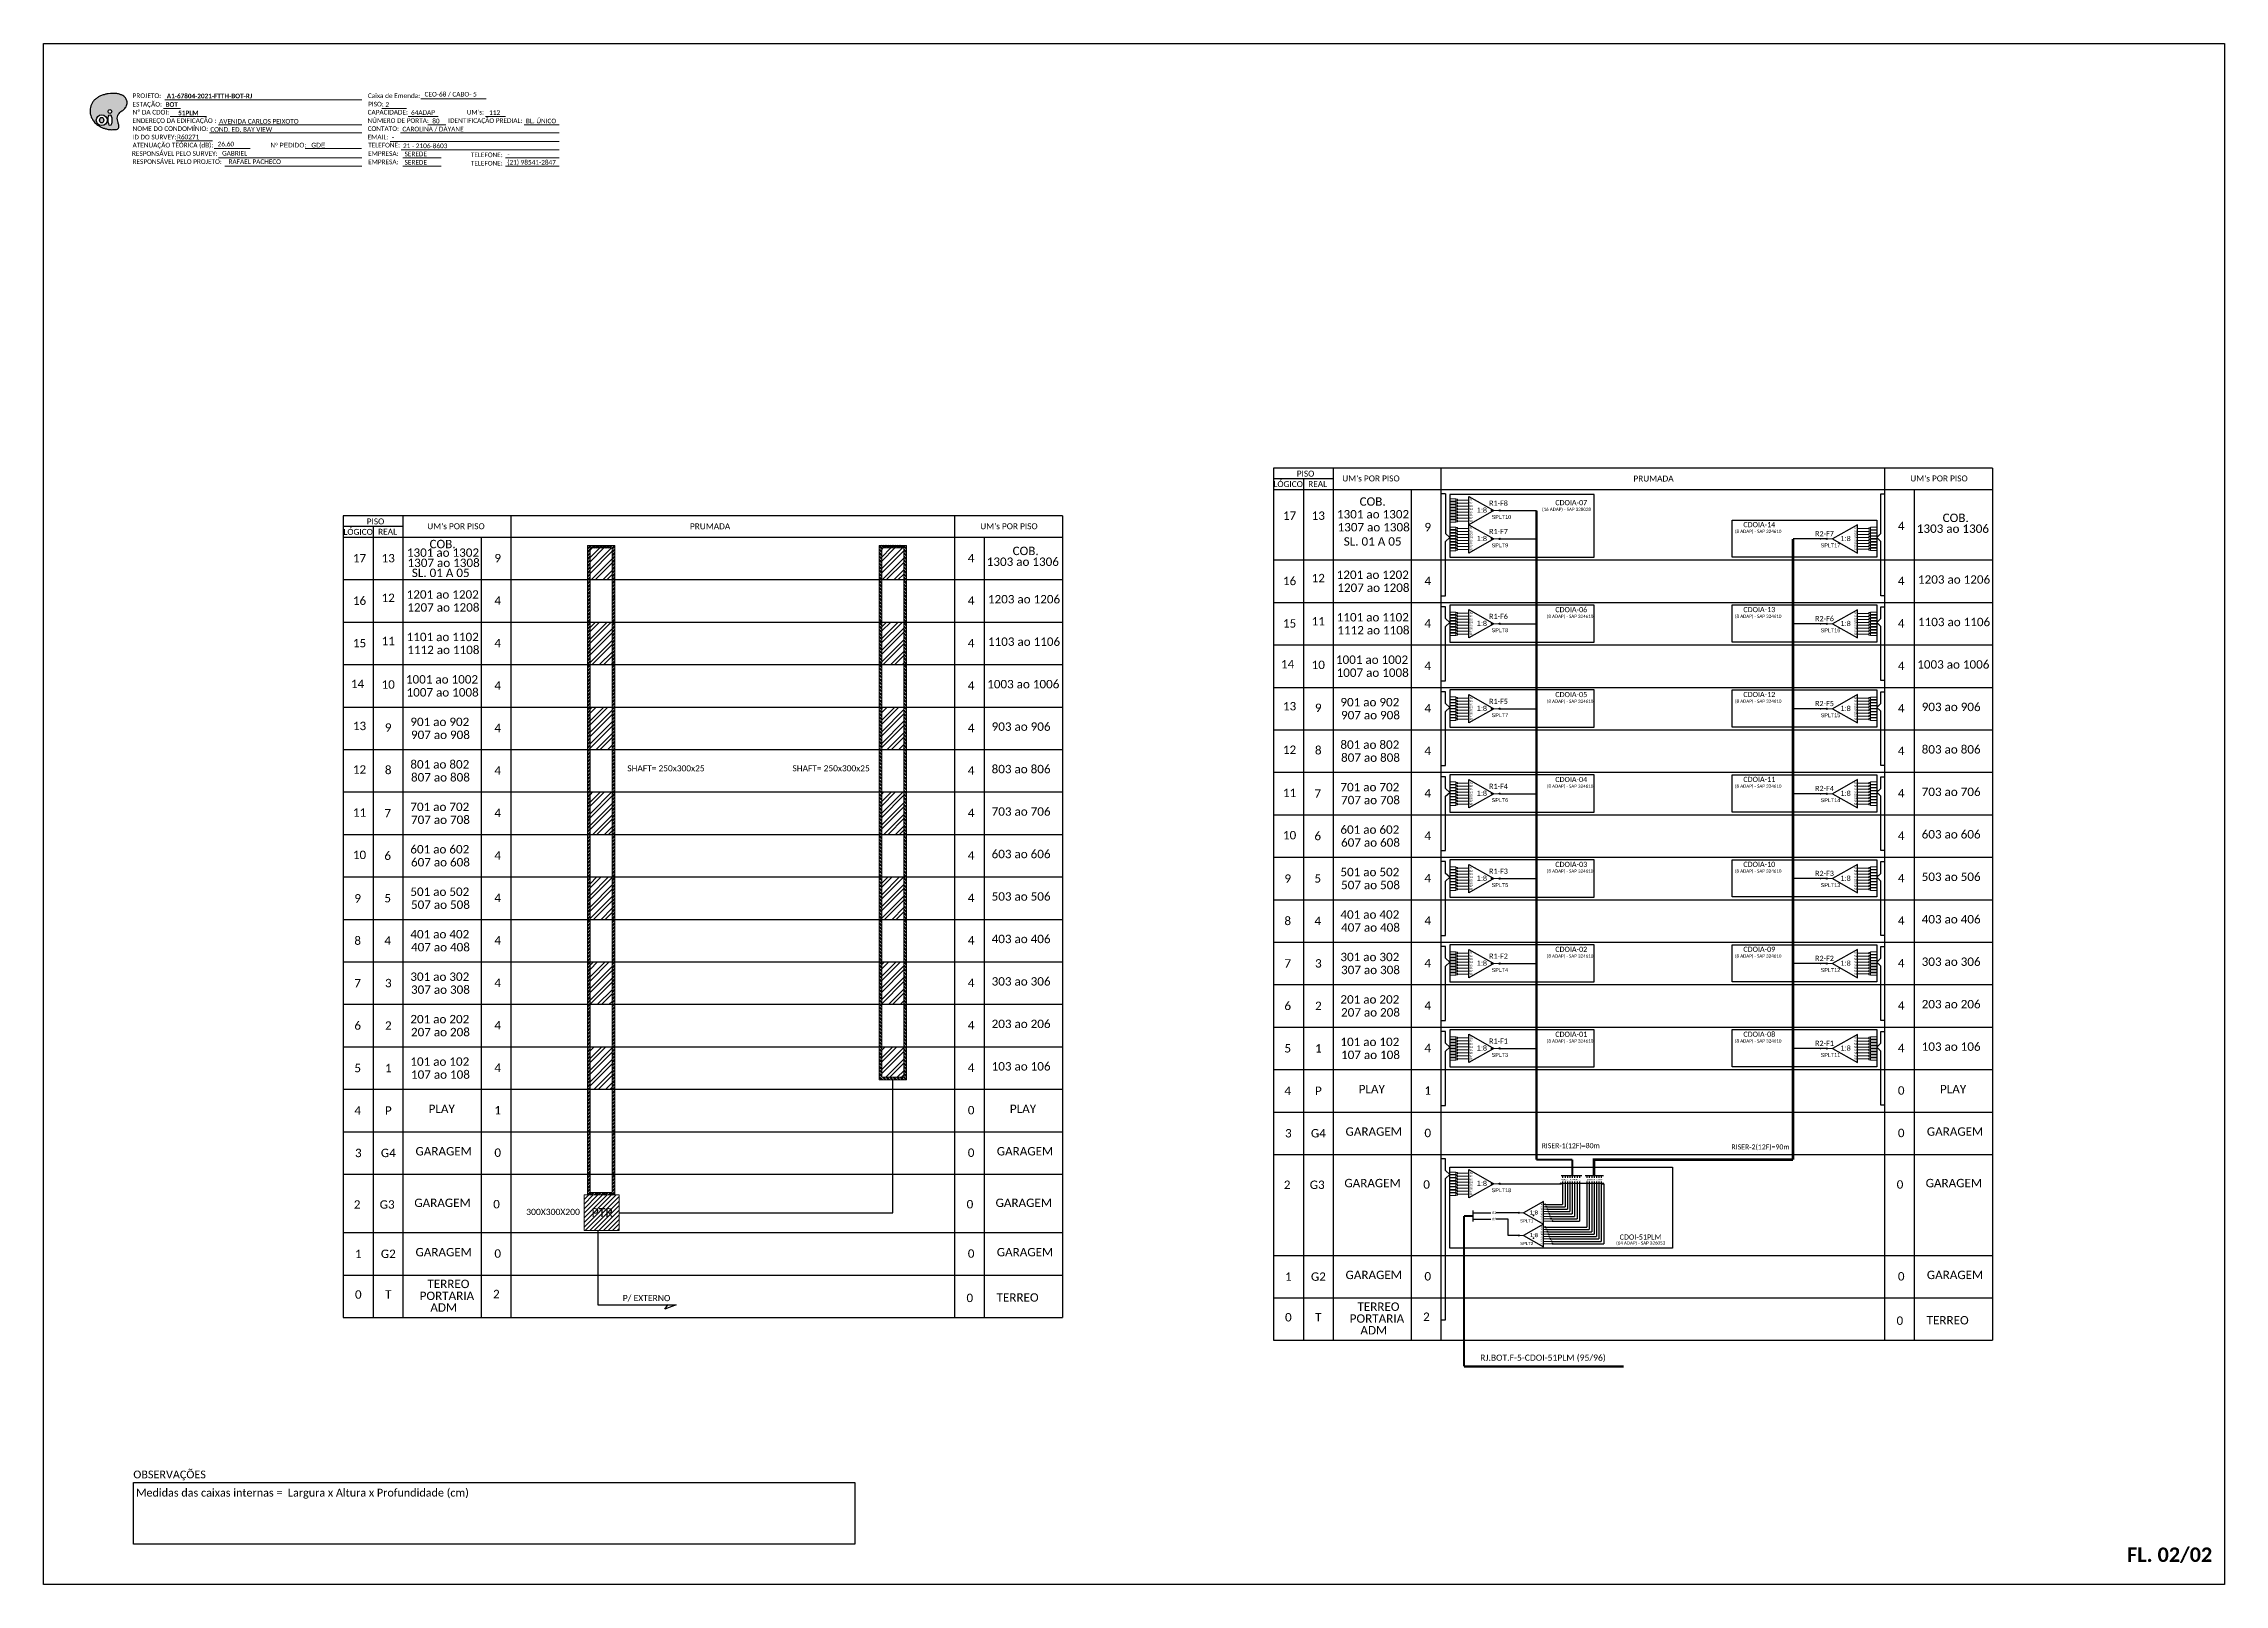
# Model space of a CAD drawing. Header units: millimetres. Extents: x 5083 to 6791, y 1460 to 2054.
# Drawn here: x 5950 to 6791, y 1460 to 2054 of the extents above; entities that cross this region are included whole.
import ezdxf
from ezdxf.enums import TextEntityAlignment as Align

# ---------------------------------------------------------------- set-up
doc = ezdxf.new("R2010")
doc.units = ezdxf.units.MM
doc.styles.add('ARIAL', font='arial.ttf')
doc.styles.add('WMF-Calibri0', font='calibri.ttf')
doc.styles.add('WMF-Calibri1', font='calibrib.ttf')
pattern_1 = [(45, (0, 0), (-2.245064, 2.245064), []), (45, (0, 1.5875), (-2.245064, 2.245064), [])]

# ---------------------------------------------------------------- blocks, each defined once
blk = doc.blocks.new('SPLT_1-8_SC-APC_ESQ')
at = {"color": 3, "lineweight": 0}
for points in [[(2.41, -3.02), (0, -3.02)], [(2.41, -4), (0, -4)], [(2.41, -4.17), (0, -4.17)], [(2.41, -5.16), (0, -5.16)], [(2.41, -5.32), (0, -5.32)], [(2.41, -6.31), (0, -6.31)], [(2.41, -6.48), (0, -6.48)], [(2.41, -7.46), (0, -7.46)], [(2.41, -7.63), (0, -7.63)], [(2.41, -3.02), (2.41, -4)], [(2.41, -4.17), (2.41, -5.16)], [(2.41, -5.32), (2.41, -6.31)], [(2.41, -6.48), (2.41, -7.46)], [(2.41, -7.63), (2.41, -8.62)], [(2.99, -3.51), (7.37, -3.51)], [(7.37, -4.66), (2.99, -4.66)], [(7.37, -5.82), (2.99, -5.82)], [(7.37, -6.97), (2.99, -6.97)], [(7.37, -8.12), (2.99, -8.12)], [(2.41, -8.62), (0, -8.62)], [(2.41, -8.78), (0, -8.78)], [(2.41, -9.77), (0, -9.77)], [(2.41, -9.94), (0, -9.94)], [(2.41, -10.92), (0, -10.92)], [(2.41, -11.09), (0, -11.09)], [(2.41, -12.08), (0, -12.08)], [(2.41, -8.78), (2.41, -9.77)], [(2.41, -9.94), (2.41, -10.92)], [(2.41, -11.09), (2.41, -12.08)], [(7.37, -9.28), (2.99, -9.28)], [(7.37, -10.43), (2.99, -10.43)], [(7.37, -11.58), (2.99, -11.58)]]:
    blk.add_lwpolyline(points, dxfattribs=at)
for points in [[(2.99, -3.22), (2.41, -3.22), (2.41, -3.8), (2.99, -3.8)], [(2.99, -4.38), (2.41, -4.38), (2.41, -4.95), (2.99, -4.95)], [(2.99, -5.53), (2.41, -5.53), (2.41, -6.1), (2.99, -6.1)], [(2.99, -6.68), (2.41, -6.68), (2.41, -7.26), (2.99, -7.26)], [(2.99, -7.84), (2.41, -7.84), (2.41, -8.41), (2.99, -8.41)], [(2.99, -8.99), (2.41, -8.99), (2.41, -9.56), (2.99, -9.56)], [(2.99, -10.14), (2.41, -10.14), (2.41, -10.72), (2.99, -10.72)], [(2.99, -11.3), (2.41, -11.3), (2.41, -11.87), (2.99, -11.87)]]:
    blk.add_lwpolyline(points, close=True, dxfattribs=at)
at = {"color": 1}
blk.add_lwpolyline([(7.37, -2.1), (17.04, -7.55), (7.37, -13), (7.37, -2.1)], dxfattribs=at)
at = {"color": 1, "lineweight": 0}
blk.add_lwpolyline([(17.04, -7.55), (19.26, -7.55)], dxfattribs=at)
at = {"color": 1, "style": 'ARIAL'}
for s, height, p in [('S5', 0.75, (7.55, -8.57)), ('S3', 0.75, (7.55, -6.18)), ('S4', 0.75, (7.55, -7.36)), ('S2', 0.75, (7.56, -4.97)), ('S1', 0.75, (7.7, -3.78)), ('1:8', 2, (10.45, -8.4)), ('S6', 0.75, (7.55, -9.69)), ('S7', 0.75, (7.55, -10.78)), ('S8', 0.75, (7.55, -11.9))]:
    blk.add_text(s, height=height, dxfattribs=at).set_placement(p)
blk = doc.blocks.new('SPLITTER_')
blk.add_point((0, 0))
at = {"style": 'ARIAL', "flags": 4}
blk.add_attdef('SPLT', (0, -3.26), '', height=1.5, dxfattribs=at)
blk = doc.blocks.new('SPLT_1-8_SC-APC')
at = {"color": 1, "lineweight": 0}
blk.add_lwpolyline([(-17.04, -7.55), (-19.26, -7.55)], dxfattribs=at)
at = {"color": 1}
blk.add_lwpolyline([(-7.37, -2.1), (-17.04, -7.55), (-7.37, -13), (-7.37, -2.1)], dxfattribs=at)
at = {"color": 3, "lineweight": 0}
for points in [[(-2.99, -3.51), (-7.37, -3.51)], [(-7.37, -4.66), (-2.99, -4.66)], [(-7.37, -5.82), (-2.99, -5.82)], [(-7.37, -6.97), (-2.99, -6.97)], [(-7.37, -8.12), (-2.99, -8.12)], [(-2.41, -3.02), (-2.41, -4)], [(-2.41, -3.02), (0, -3.02)], [(-2.41, -4), (0, -4)], [(-2.41, -4.17), (-2.41, -5.16)], [(-2.41, -4.17), (0, -4.17)], [(-2.41, -5.16), (0, -5.16)], [(-2.41, -5.32), (-2.41, -6.31)], [(-2.41, -5.32), (0, -5.32)], [(-2.41, -6.31), (0, -6.31)], [(-2.41, -6.48), (-2.41, -7.46)], [(-2.41, -6.48), (0, -6.48)], [(-2.41, -7.46), (0, -7.46)], [(-2.41, -7.63), (-2.41, -8.62)], [(-2.41, -7.63), (0, -7.63)], [(-7.37, -9.28), (-2.99, -9.28)], [(-7.37, -10.43), (-2.99, -10.43)], [(-7.37, -11.58), (-2.99, -11.58)], [(-2.41, -8.62), (0, -8.62)], [(-2.41, -8.78), (-2.41, -9.77)], [(-2.41, -8.78), (0, -8.78)], [(-2.41, -9.77), (0, -9.77)], [(-2.41, -9.94), (-2.41, -10.92)], [(-2.41, -9.94), (0, -9.94)], [(-2.41, -10.92), (0, -10.92)], [(-2.41, -11.09), (-2.41, -12.08)], [(-2.41, -11.09), (0, -11.09)], [(-2.41, -12.08), (0, -12.08)]]:
    blk.add_lwpolyline(points, dxfattribs=at)
for points in [[(-2.99, -3.22), (-2.41, -3.22), (-2.41, -3.8), (-2.99, -3.8)], [(-2.99, -4.38), (-2.41, -4.38), (-2.41, -4.95), (-2.99, -4.95)], [(-2.99, -5.53), (-2.41, -5.53), (-2.41, -6.1), (-2.99, -6.1)], [(-2.99, -6.68), (-2.41, -6.68), (-2.41, -7.26), (-2.99, -7.26)], [(-2.99, -7.84), (-2.41, -7.84), (-2.41, -8.41), (-2.99, -8.41)], [(-2.99, -8.99), (-2.41, -8.99), (-2.41, -9.56), (-2.99, -9.56)], [(-2.99, -10.14), (-2.41, -10.14), (-2.41, -10.72), (-2.99, -10.72)], [(-2.99, -11.3), (-2.41, -11.3), (-2.41, -11.87), (-2.99, -11.87)]]:
    blk.add_lwpolyline(points, close=True, dxfattribs=at)
at = {"color": 1, "style": 'ARIAL'}
for s, height, p in [('1:8', 2, (-13.91, -8.4)), ('S1', 0.75, (-8.74, -3.78)), ('S2', 0.75, (-8.74, -4.97)), ('S3', 0.75, (-8.74, -6.18)), ('S4', 0.75, (-8.74, -7.36)), ('S5', 0.75, (-8.74, -8.57)), ('S6', 0.75, (-8.74, -9.69)), ('S7', 0.75, (-8.74, -10.78)), ('S8', 0.75, (-8.74, -11.9))]:
    blk.add_text(s, height=height, dxfattribs=at).set_placement(p)
blk = doc.blocks.new('OI')
h = blk.add_hatch(color=40)
edge = h.paths.add_edge_path()
edge.add_spline(control_points=[(4.35, -0.67), (3.92, -0.99), (3.26, -1.5), (2.81, -2.59), (2.9, -3.5), (3.06, -4.27), (3.31, -4.85), (3.37, -5.39), (3.4, -5.88), (3.2, -6.4), (2.54, -6.61), (1.65, -6.63), (0.55, -6.67), (-0.56, -6.42), (-1.61, -6.14), (-2.77, -5.61), (-3.92, -4.77), (-4.89, -3.7), (-5.34, -2.65), (-5.6, -1.94), (-5.85, -0.96), (-5.71, 0.47), (-5.1, 2.02), (-4.14, 3.02), (-3.3, 3.61), (-2.37, 4.16), (-1.36, 4.44), (-0.56, 4.7), (0.79, 4.85), (2.24, 4.97), (3.79, 4.57), (4.67, 4.21), (5.44, 3.65), (5.76, 2.99), (6.03, 2.21), (6.01, 1.46), (5.72, 0.64), (5.31, 0.08), (4.88, -0.38), (4.51, -0.55), (4.35, -0.67)], knot_values=[0, 0, 0, 0, 1.60434, 2.417191, 3.427595, 4.282808, 4.776746, 5.304182, 5.888771, 6.258406, 6.858137, 7.79129, 8.986195, 10.124242, 11.187857, 12.242908, 13.953784, 15.414161, 16.515391, 17.349188, 17.675853, 19.552021, 21.515531, 22.568638, 23.63245, 24.621084, 25.782718, 26.745347, 27.142653, 29.870543, 31.004649, 31.921532, 32.709589, 33.801391, 34.042471, 35.192333, 35.971461, 36.628871, 37.254359, 37.836911, 37.836911, 37.836911, 37.836911], degree=3, periodic=0)
h.paths.add_polyline_path([(1.13, -0.87, -1), (-0.04, -0.87, -1)], flags=16)
edge = h.paths.add_edge_path(flags=16)
edge.add_ellipse((0.56, -3.59), major_axis=(-0.02, 1.71), ratio=0.361305, start_angle=0, end_angle=360)
h.paths.add_polyline_path([(-0.36, -3.62, -1), (-3.8, -3.62, -1)], flags=16)
edge = h.paths.add_edge_path(flags=0)
edge.add_ellipse((-2.08, -3.62), major_axis=(0, 0.885), ratio=0.758294, start_angle=0, end_angle=360)
at = {"color": 40}
for centre, radius in [((-2.08, -3.62), 1.72), ((0.54, -0.87), 0.587)]:
    blk.add_circle(centre, radius, dxfattribs=at)
blk.add_ellipse((-2.08, -3.62), major_axis=(0, 0.885), ratio=0.758294, start_param=-3.141592653589792, end_param=3.141592653589792, dxfattribs=at)
blk.add_ellipse((0.56, -3.59), major_axis=(-0.02, 1.71), ratio=0.361305, dxfattribs=at)
at = {"color": 40, "start_tangent": (-0.800898, -0.598801), "end_tangent": (-0.800898, -0.598801)}
blk.add_spline([(4.35, -0.67), (3.2, -1.78), (2.9, -2.54), (2.92, -3.55), (3.12, -4.38), (3.28, -4.85), (3.37, -5.37), (3.35, -5.95), (3.2, -6.29), (2.66, -6.55), (1.73, -6.63), (0.54, -6.62), (-0.58, -6.41), (-1.6, -6.11), (-2.56, -5.67), (-3.95, -4.67), (-4.89, -3.56), (-5.37, -2.56), (-5.64, -1.78), (-5.72, -1.46), (-5.63, 0.42), (-4.84, 2.22), (-4.13, 2.99), (-3.27, 3.62), (-2.4, 4.09), (-1.3, 4.47), (-0.37, 4.72), (0.02, 4.77), (2.75, 4.8), (3.85, 4.53), (4.69, 4.16), (5.31, 3.68), (5.85, 2.73), (5.93, 2.5), (5.94, 1.35), (5.67, 0.62), (5.29, 0.08), (4.84, -0.36), (4.35, -0.67)], degree=3, dxfattribs=at)

msp = doc.modelspace()

# ---------------------------------------------------------------- hatches: boundary and pattern name
h = msp.add_hatch(color=3)
h.dxf.hatch_style = 1
edge = h.paths.add_edge_path()
edge.add_arc((6511.43, 1874.34), 0.256, 0, 360)
h = msp.add_hatch()
h.set_pattern_fill('ANSI32', color=3, scale=0.1)
h.set_pattern_definition([(45, (-1479.7044, 3973.0926), (-0.67351921, 0.67351921), []), (45, (-1479.2554, 3973.0926), (-0.67351921, 0.67351921), [])])
h.paths.add_polyline_path([(6159.63, 1860.9), (6170.14, 1860.9), (6170.14, 1610.48), (6159.63, 1610.48)])
h.paths.add_polyline_path([(6160.63, 1859.9), (6169.14, 1859.9), (6169.14, 1611.48), (6160.63, 1611.48)], flags=16)
h = msp.add_hatch()
h.set_pattern_fill('STEEL', color=1, style=0)
h.set_pattern_definition(pattern_1)
h.paths.add_polyline_path([(6169.14, 1859.9), (6160.63, 1859.9), (6160.63, 1847.69), (6169.14, 1847.69)])
h = msp.add_hatch()
h.set_pattern_fill('ANSI32', color=3, scale=0.1, angle=180)
h.set_pattern_definition([(135, (13921.9567, 3973.0926), (0.67351921, 0.67351921), []), (135, (13921.5077, 3973.0926), (0.67351921, 0.67351921), [])])
h.paths.add_polyline_path([(6282.62, 1860.9), (6272.12, 1860.9), (6272.12, 1654.85), (6282.62, 1654.85)])
h.paths.add_polyline_path([(6281.62, 1859.9), (6273.12, 1859.9), (6273.12, 1655.85), (6281.62, 1655.85)], flags=16)
h = msp.add_hatch()
h.set_pattern_fill('STEEL', color=1, style=0)
h.set_pattern_definition(pattern_1)
h.paths.add_polyline_path([(6281.62, 1859.9), (6273.12, 1859.9), (6273.12, 1847.69), (6281.62, 1847.69)])
h = msp.add_hatch(color=3)
h.dxf.hatch_style = 1
edge = h.paths.add_edge_path()
edge.add_arc((6511.43, 1863.41), 0.256, 0, 360)
h = msp.add_hatch(color=3)
h.dxf.hatch_style = 1
edge = h.paths.add_edge_path()
edge.add_arc((6637.55, 1863.4), 0.256, 0, 360)
h = msp.add_hatch()
h.set_pattern_fill('STEEL', color=1, style=0)
h.set_pattern_definition(pattern_1)
h.paths.add_polyline_path([(6169.14, 1667.6), (6160.63, 1667.6), (6160.63, 1651.23), (6169.14, 1651.23)])
h.paths.add_polyline_path([(6169.14, 1700.34), (6160.63, 1700.34), (6160.63, 1683.97), (6169.14, 1683.97)])
h.paths.add_polyline_path([(6169.14, 1733.09), (6160.63, 1733.09), (6160.63, 1716.72), (6169.14, 1716.72)])
h.paths.add_polyline_path([(6169.14, 1765.83), (6160.63, 1765.83), (6160.63, 1749.46), (6169.14, 1749.46)])
h.paths.add_polyline_path([(6169.14, 1798.57), (6160.63, 1798.57), (6160.63, 1782.2), (6169.14, 1782.2)])
h.paths.add_polyline_path([(6169.14, 1831.32), (6160.63, 1831.32), (6160.63, 1814.95), (6169.14, 1814.95)])
h = msp.add_hatch()
h.set_pattern_fill('STEEL', color=1, style=0)
h.set_pattern_definition(pattern_1)
h.paths.add_polyline_path([(6281.62, 1667.6), (6273.12, 1667.6), (6273.12, 1655.85), (6281.62, 1655.85)])
h.paths.add_polyline_path([(6281.62, 1700.34), (6273.12, 1700.34), (6273.12, 1683.97), (6281.62, 1683.97)])
h.paths.add_polyline_path([(6281.62, 1733.09), (6273.12, 1733.09), (6273.12, 1716.72), (6281.62, 1716.72)])
h.paths.add_polyline_path([(6281.62, 1765.83), (6273.12, 1765.83), (6273.12, 1749.46), (6281.62, 1749.46)])
h.paths.add_polyline_path([(6281.62, 1798.57), (6273.12, 1798.57), (6273.12, 1782.2), (6281.62, 1782.2)])
h.paths.add_polyline_path([(6281.62, 1831.32), (6273.12, 1831.32), (6273.12, 1814.95), (6281.62, 1814.95)])
h = msp.add_hatch(color=3)
h.dxf.hatch_style = 1
edge = h.paths.add_edge_path()
edge.add_arc((6511.43, 1830.67), 0.256, 0, 360)
h = msp.add_hatch(color=3)
h.dxf.hatch_style = 1
edge = h.paths.add_edge_path()
edge.add_arc((6637.55, 1830.66), 0.256, 0, 360)
h = msp.add_hatch(color=3)
h.dxf.hatch_style = 1
edge = h.paths.add_edge_path()
edge.add_arc((6511.43, 1797.93), 0.256, 0, 360)
h = msp.add_hatch(color=3)
h.dxf.hatch_style = 1
edge = h.paths.add_edge_path()
edge.add_arc((6637.55, 1797.91), 0.256, 0, 360)
h = msp.add_hatch(color=3)
h.dxf.hatch_style = 1
edge = h.paths.add_edge_path()
edge.add_arc((6511.43, 1765.18), 0.256, 0, 360)
h = msp.add_hatch(color=3)
h.dxf.hatch_style = 1
edge = h.paths.add_edge_path()
edge.add_arc((6637.55, 1765.17), 0.256, 0, 360)
h = msp.add_hatch(color=3)
h.dxf.hatch_style = 1
edge = h.paths.add_edge_path()
edge.add_arc((6511.43, 1732.44), 0.256, 0, 360)
h = msp.add_hatch(color=3)
h.dxf.hatch_style = 1
edge = h.paths.add_edge_path()
edge.add_arc((6637.55, 1732.43), 0.256, 0, 360)
h = msp.add_hatch(color=3)
h.dxf.hatch_style = 1
edge = h.paths.add_edge_path()
edge.add_arc((6511.43, 1699.69), 0.256, 0, 360)
h = msp.add_hatch(color=3)
h.dxf.hatch_style = 1
edge = h.paths.add_edge_path()
edge.add_arc((6637.55, 1699.68), 0.256, 0, 360)
h = msp.add_hatch(color=3)
h.dxf.hatch_style = 1
edge = h.paths.add_edge_path()
edge.add_arc((6511.43, 1666.95), 0.256, 0, 360)
h = msp.add_hatch(color=3)
h.dxf.hatch_style = 1
edge = h.paths.add_edge_path()
edge.add_arc((6637.55, 1666.94), 0.256, 0, 360)
h = msp.add_hatch(color=3)
h.dxf.hatch_style = 1
edge = h.paths.add_edge_path()
edge.add_arc((6511.43, 1614.78), 0.256, 0, 360)
h = msp.add_hatch()
h.set_pattern_fill('ANSI31', color=1, scale=10, style=0)
h.set_pattern_definition([(45, (5546.6913, 1212.7587), (-0.8838835, 0.8838835), [])])
h.paths.add_polyline_path([(6158.31, 1596.72), (6171.88, 1596.72), (6171.88, 1610.48), (6158.31, 1610.48)])
h.paths.add_polyline_path([(6160.31, 1601.08), (6170.4, 1601.08), (6170.4, 1606.22), (6160.31, 1606.22)], flags=24)
h = msp.add_hatch(color=3)
h.dxf.hatch_style = 1
edge = h.paths.add_edge_path()
edge.add_arc((6528.98, 1606.83), 0.193, 0, 360)
h = msp.add_hatch(color=3)
h.dxf.hatch_style = 1
edge = h.paths.add_edge_path()
edge.add_arc((6518.77, 1603.6), 0.205, 0, 360)
h = msp.add_hatch(color=3)
h.dxf.hatch_style = 1
edge = h.paths.add_edge_path()
edge.add_arc((6518.77, 1603.6), 0.205, 0, 360)
h = msp.add_hatch(color=3)
h.dxf.hatch_style = 1
edge = h.paths.add_edge_path()
edge.add_arc((6528.98, 1598.11), 0.193, 0, 360)
h = msp.add_hatch(color=3)
h.dxf.hatch_style = 1
edge = h.paths.add_edge_path()
edge.add_arc((6529.38, 1605.91), 0.193, 0, 360)
h = msp.add_hatch(color=3)
h.dxf.hatch_style = 1
edge = h.paths.add_edge_path()
edge.add_arc((6529.78, 1604.99), 0.193, 0, 360)
h = msp.add_hatch(color=3)
h.dxf.hatch_style = 1
edge = h.paths.add_edge_path()
edge.add_arc((6530.18, 1604.06), 0.193, 0, 360)
h = msp.add_hatch(color=3)
h.dxf.hatch_style = 1
edge = h.paths.add_edge_path()
edge.add_arc((6530.58, 1603.14), 0.193, 0, 360)
h = msp.add_hatch(color=3)
h.dxf.hatch_style = 1
edge = h.paths.add_edge_path()
edge.add_arc((6530.58, 1603.14), 0.193, 0, 360)
h = msp.add_hatch(color=3)
h.dxf.hatch_style = 1
edge = h.paths.add_edge_path()
edge.add_arc((6530.79, 1602.22), 0.193, 0, 360)
h = msp.add_hatch(color=3)
h.dxf.hatch_style = 1
edge = h.paths.add_edge_path()
edge.add_arc((6530.79, 1602.22), 0.193, 0, 360)
h = msp.add_hatch(color=3)
h.dxf.hatch_style = 1
edge = h.paths.add_edge_path()
edge.add_arc((6531.19, 1601.3), 0.193, 0, 360)
h = msp.add_hatch(color=3)
h.dxf.hatch_style = 1
edge = h.paths.add_edge_path()
edge.add_arc((6531.19, 1601.3), 0.193, 0, 360)
h = msp.add_hatch(color=3)
h.dxf.hatch_style = 1
edge = h.paths.add_edge_path()
edge.add_arc((6531.78, 1600.37), 0.193, 0, 360)
h = msp.add_hatch(color=3)
h.dxf.hatch_style = 1
edge = h.paths.add_edge_path()
edge.add_arc((6531.78, 1600.37), 0.193, 0, 360)
h = msp.add_hatch(color=3)
h.dxf.hatch_style = 1
edge = h.paths.add_edge_path()
edge.add_arc((6518.77, 1594.88), 0.205, 0, 360)
h = msp.add_hatch(color=3)
h.dxf.hatch_style = 1
edge = h.paths.add_edge_path()
edge.add_arc((6518.77, 1594.88), 0.205, 0, 360)
h = msp.add_hatch(color=3)
h.dxf.hatch_style = 1
edge = h.paths.add_edge_path()
edge.add_arc((6529.38, 1597.19), 0.193, 0, 360)
h = msp.add_hatch(color=3)
h.dxf.hatch_style = 1
edge = h.paths.add_edge_path()
edge.add_arc((6529.78, 1596.27), 0.193, 0, 360)
h = msp.add_hatch(color=3)
h.dxf.hatch_style = 1
edge = h.paths.add_edge_path()
edge.add_arc((6530.18, 1595.35), 0.193, 0, 360)
h = msp.add_hatch(color=3)
h.dxf.hatch_style = 1
edge = h.paths.add_edge_path()
edge.add_arc((6530.58, 1594.42), 0.193, 0, 360)
h = msp.add_hatch(color=3)
h.dxf.hatch_style = 1
edge = h.paths.add_edge_path()
edge.add_arc((6530.98, 1593.5), 0.193, 0, 360)
h = msp.add_hatch(color=3)
h.dxf.hatch_style = 1
edge = h.paths.add_edge_path()
edge.add_arc((6531.38, 1592.58), 0.193, 0, 360)
h = msp.add_hatch(color=3)
h.dxf.hatch_style = 1
edge = h.paths.add_edge_path()
edge.add_arc((6531.78, 1591.66), 0.193, 0, 360)

# ---------------------------------------------------------------- linework, layer by layer
at = {"color": 1}
for p, q in [((6547.88, 1880.51), (6492.11, 1880.51)), ((6492.11, 1880.51), (6492.11, 1856.3)), ((6547.88, 1856.3), (6547.88, 1880.51)), ((6492.11, 1856.3), (6547.88, 1856.3)), ((6492.11, 1621.24), (6578.01, 1621.24)), ((6492.11, 1589.98), (6492.11, 1621.24)), ((6578.01, 1621.24), (6578.01, 1589.98)), ((6578.01, 1589.98), (6492.11, 1589.98))]:
    msp.add_line(p, q, dxfattribs=at)
at = {"color": 2}
for p, q in [((6514.73, 1594.88), (6514.73, 1601.14)), ((6518.77, 1594.88), (6514.73, 1594.88))]:
    msp.add_line(p, q, dxfattribs=at)
at = {"color": 7}
msp.add_lwpolyline([(5949.87, 2054.34), (6790.87, 2054.34), (6790.87, 1460.34), (5949.87, 1460.34)], close=True, dxfattribs=at)
at = {"color": 7, "lineweight": 0}
for points in [[(5996.07, 2029.33), (6002.62, 2029.33)], [(5996.58, 2032.61), (6072.55, 2032.61)], [(6080.35, 2029.37), (6089.83, 2029.37)], [(6095.39, 2033.1), (6120.53, 2033.1)], [(5998.73, 2026.26), (6012.67, 2026.26)], [(6013.89, 2019.91), (6072.55, 2019.91)], [(6017.3, 2023.02), (6072.55, 2023.02)], [(6087.51, 2019.91), (6148.74, 2019.91)], [(6090.4, 2026.26), (6102.02, 2026.26)], [(6097.98, 2023.02), (6104.93, 2023.02)], [(6120.34, 2026.26), (6128.01, 2026.26)], [(6135.16, 2023.02), (6148.71, 2023.02)], [(6001.05, 2016.85), (6014.99, 2016.85)], [(6015.58, 2013.88), (6029.53, 2013.88)], [(6017.3, 2010.32), (6072.55, 2010.32)], [(6050.72, 2013.89), (6072.41, 2013.89)], [(6083.47, 2016.67), (6148.74, 2016.67)], [(6087.76, 2013.44), (6148.74, 2013.44)], [(6088.37, 2010.32), (6103.17, 2010.32)], [(6127.97, 2010.32), (6148.74, 2010.32)], [(6019.79, 2007.09), (6072.55, 2007.09)], [(6088.37, 2007.09), (6103.17, 2007.09)], [(6127.97, 2007.09), (6148.74, 2007.09)], [(6528.98, 1606.83), (6528.28, 1606.83)], [(6528.28, 1605.91), (6529.38, 1605.91)], [(6528.28, 1604.99), (6529.78, 1604.99)], [(6528.28, 1604.06), (6530.18, 1604.06)], [(6528.28, 1603.14), (6530.58, 1603.14)], [(6528.28, 1602.22), (6530.79, 1602.22)], [(6528.28, 1601.3), (6531.38, 1601.3)], [(6528.28, 1600.37), (6531.78, 1600.37)], [(6528.98, 1598.11), (6528.28, 1598.11)], [(6528.28, 1597.19), (6529.38, 1597.19)], [(6528.28, 1596.27), (6529.78, 1596.27)], [(6528.28, 1595.35), (6530.18, 1595.35)], [(6528.28, 1594.42), (6530.58, 1594.42)], [(6528.28, 1593.5), (6530.79, 1593.5)], [(6528.28, 1592.58), (6531.38, 1592.58)], [(6528.28, 1591.66), (6531.78, 1591.66)]]:
    msp.add_lwpolyline(points, dxfattribs=at)
at = {"color": 0}
for points in [[(6701.45, 1890.71), (6424.12, 1890.71)], [(6447.26, 1886.6), (6424.12, 1886.6)], [(6424.12, 1882.49), (6701.45, 1882.49)], [(6342.78, 1872.29), (6065.45, 1872.29)], [(6088.59, 1868.17), (6065.45, 1868.17)], [(6065.45, 1864.06), (6342.78, 1864.06)]]:
    msp.add_lwpolyline(points, dxfattribs=at)
for points in [[(6424.12, 1890.71), (6424.12, 1554.45)], [(6435.69, 1886.78), (6435.69, 1554.45)], [(6447.26, 1554.45), (6447.26, 1890.71)], [(6488.85, 1554.45), (6488.85, 1890.71)], [(6659.86, 1890.71), (6659.86, 1554.45)], [(6701.45, 1890.71), (6701.45, 1554.45)], [(6477.28, 1882.49), (6477.28, 1554.45)], [(6671.43, 1554.45), (6671.43, 1882.49)], [(6065.45, 1872.29), (6065.45, 1563.22)], [(6077.02, 1868.17), (6077.02, 1563.22)], [(6088.59, 1563.22), (6088.59, 1872.29)], [(6130.18, 1563.22), (6130.18, 1872.29)], [(6301.19, 1872.29), (6301.19, 1563.22)], [(6342.78, 1872.29), (6342.78, 1563.22)], [(6118.61, 1864.06), (6118.61, 1563.22)], [(6312.76, 1563.22), (6312.76, 1864.06)], [(6424.12, 1855.29), (6701.45, 1855.29)], [(6065.45, 1847.69), (6342.78, 1847.69)], [(6424.12, 1838.91), (6701.45, 1838.91)], [(6065.45, 1831.32), (6342.78, 1831.32)], [(6424.12, 1822.54), (6701.45, 1822.54)], [(6065.45, 1814.95), (6342.78, 1814.95)], [(6424.12, 1806.17), (6701.45, 1806.17)], [(6065.45, 1798.57), (6342.78, 1798.57)], [(6424.12, 1789.8), (6701.45, 1789.8)], [(6065.45, 1782.2), (6342.78, 1782.2)], [(6424.12, 1773.43), (6701.45, 1773.43)], [(6065.45, 1765.83), (6342.78, 1765.83)], [(6065.45, 1749.46), (6342.78, 1749.46)], [(6424.12, 1757.06), (6701.45, 1757.06)], [(6065.45, 1733.09), (6342.78, 1733.09)], [(6424.12, 1740.68), (6701.45, 1740.68)], [(6424.12, 1724.31), (6701.45, 1724.31)], [(6065.45, 1716.72), (6342.78, 1716.72)], [(6424.12, 1707.94), (6701.45, 1707.94)], [(6065.45, 1700.34), (6342.78, 1700.34)], [(6424.12, 1691.57), (6701.45, 1691.57)], [(6065.45, 1683.97), (6342.78, 1683.97)], [(6424.12, 1675.2), (6701.45, 1675.2)], [(6065.45, 1667.6), (6342.78, 1667.6)], [(6424.12, 1658.82), (6701.45, 1658.82)], [(6065.45, 1651.23), (6342.78, 1651.23)], [(6424.12, 1642.45), (6701.45, 1642.45)], [(6065.45, 1634.86), (6342.78, 1634.86)], [(6424.12, 1626.08), (6701.45, 1626.08)], [(6065.45, 1618.48), (6342.78, 1618.48)], [(6065.45, 1595.96), (6342.78, 1595.96)], [(6424.12, 1587.19), (6701.45, 1587.19)], [(6065.45, 1579.59), (6342.78, 1579.59)], [(6424.12, 1570.82), (6701.45, 1570.82)], [(6065.45, 1563.22), (6342.78, 1563.22)], [(6424.12, 1554.45), (6701.45, 1554.45)]]:
    msp.add_lwpolyline(points)
at = {"color": 3}
for points in [[(6490.54, 1880.77), (6488.85, 1880.77)], [(6490.54, 1880.77), (6490.54, 1865.42)], [(6658.35, 1880.77), (6659.86, 1880.77)], [(6658.35, 1865.44), (6658.35, 1880.77)], [(6488.88, 1841.48), (6490.54, 1841.48), (6490.54, 1862.4), (6492.11, 1863.91), (6490.54, 1865.42)], [(6490.54, 1857.82), (6490.54, 1862.35)], [(6659.86, 1841.5), (6658.35, 1841.5), (6658.35, 1862.42), (6656.78, 1863.93), (6658.35, 1865.44)], [(6490.54, 1837.2), (6488.85, 1837.2)], [(6490.54, 1832.67), (6490.54, 1837.2)], [(6658.35, 1837.2), (6659.86, 1837.2)], [(6658.35, 1832.7), (6658.35, 1837.2)], [(6488.88, 1808.73), (6490.54, 1808.73), (6490.54, 1829.66), (6492.11, 1831.16), (6490.54, 1832.67)], [(6659.86, 1808.76), (6658.35, 1808.76), (6658.35, 1829.68), (6656.78, 1831.19), (6658.35, 1832.7)], [(6490.54, 1804.46), (6488.85, 1804.46)], [(6488.88, 1775.99), (6490.54, 1775.99), (6490.54, 1796.91), (6492.11, 1798.42), (6490.54, 1799.93)], [(6490.54, 1799.93), (6490.54, 1804.46)], [(6659.86, 1776.01), (6658.35, 1776.01), (6658.35, 1796.94), (6656.78, 1798.44), (6658.35, 1799.95)], [(6658.35, 1804.46), (6659.86, 1804.46)], [(6658.35, 1799.95), (6658.35, 1804.46)], [(6490.54, 1771.72), (6488.85, 1771.72)], [(6488.88, 1743.25), (6490.54, 1743.25), (6490.54, 1764.17), (6492.11, 1765.68), (6490.54, 1767.18)], [(6490.54, 1767.18), (6490.54, 1771.72)], [(6659.86, 1743.27), (6658.35, 1743.27), (6658.35, 1764.19), (6656.78, 1765.7), (6658.35, 1767.21)], [(6658.35, 1771.72), (6659.86, 1771.72)], [(6658.35, 1767.21), (6658.35, 1771.72)], [(6490.54, 1738.97), (6488.85, 1738.97)], [(6488.88, 1710.5), (6490.54, 1710.5), (6490.54, 1731.43), (6492.11, 1732.93), (6490.54, 1734.44)], [(6490.54, 1734.44), (6490.54, 1738.97)], [(6659.86, 1710.53), (6658.35, 1710.53), (6658.35, 1731.45), (6656.78, 1732.96), (6658.35, 1734.46)], [(6658.35, 1738.97), (6659.86, 1738.97)], [(6658.35, 1734.46), (6658.35, 1738.97)], [(6490.54, 1706.23), (6488.85, 1706.23)], [(6488.88, 1677.76), (6490.54, 1677.76), (6490.54, 1698.68), (6492.11, 1700.19), (6490.54, 1701.7)], [(6490.54, 1701.7), (6490.54, 1706.23)], [(6659.86, 1677.78), (6658.35, 1677.78), (6658.35, 1698.7), (6656.78, 1700.21), (6658.35, 1701.72)], [(6658.35, 1706.23), (6659.86, 1706.23)], [(6658.35, 1701.72), (6658.35, 1706.23)], [(6490.54, 1673.48), (6488.85, 1673.48)], [(6488.88, 1645.01), (6490.54, 1645.01), (6490.54, 1665.94), (6492.11, 1667.45), (6490.54, 1668.95)], [(6490.54, 1668.95), (6490.54, 1673.48)], [(6659.86, 1645.04), (6658.35, 1645.04), (6658.35, 1665.96), (6656.78, 1667.47), (6658.35, 1668.98)], [(6658.35, 1673.48), (6659.86, 1673.48)], [(6658.35, 1668.98), (6658.35, 1673.48)], [(6171.88, 1603.6), (6171.88, 1603.6), (6277.37, 1603.6), (6277.37, 1654.85)], [(6490.54, 1624.37), (6488.85, 1624.37)], [(6490.54, 1619.84), (6490.54, 1624.37)], [(6490.54, 1600.52), (6490.54, 1616.82), (6492.11, 1618.33), (6490.54, 1619.84)], [(6488.88, 1562.35), (6490.54, 1562.35), (6490.54, 1600.52)], [(6501.22, 1603.6), (6508.03, 1603.6), (6508.03, 1603.6)], [(6518.77, 1603.6), (6510.05, 1603.6)]]:
    msp.add_lwpolyline(points, dxfattribs=at)
at = {"color": 5}
for points in [[(6511.43, 1874.34), (6525.58, 1874.34)], [(6511.43, 1863.41), (6525.58, 1863.41)], [(6511.43, 1830.67), (6525.58, 1830.67)], [(6511.43, 1797.93), (6525.58, 1797.93)], [(6511.43, 1765.18), (6525.58, 1765.18)], [(6511.43, 1732.44), (6525.58, 1732.44)], [(6511.43, 1699.69), (6525.58, 1699.69)], [(6511.43, 1666.95), (6525.58, 1666.95)], [(6535.1, 1617.96), (6543.12, 1617.96)], [(6535.67, 1617.96), (6535.67, 1617.02)], [(6535.67, 1615.67), (6535.67, 1606.83)], [(6536.59, 1615.68), (6536.59, 1605.91)], [(6536.6, 1617.96), (6536.6, 1617.02)], [(6537.52, 1617.96), (6537.52, 1617.02)], [(6537.52, 1615.68), (6537.52, 1604.99)], [(6538.45, 1617.96), (6538.45, 1617.02)], [(6538.45, 1615.68), (6538.45, 1604.06)], [(6539.37, 1617.96), (6539.37, 1617.02)], [(6539.37, 1615.68), (6539.37, 1603.14)], [(6540.3, 1617.96), (6540.3, 1617.02)], [(6540.3, 1615.68), (6540.3, 1602.22)], [(6541.22, 1617.96), (6541.22, 1617.02)], [(6541.22, 1615.68), (6541.22, 1601.3)], [(6542.15, 1617.96), (6542.15, 1617.02)], [(6542.15, 1615.68), (6542.15, 1600.37)], [(6528.98, 1606.83), (6535.67, 1606.83)], [(6529.38, 1605.91), (6536.59, 1605.91)], [(6529.78, 1604.99), (6537.52, 1604.99)], [(6530.38, 1604.06), (6538.45, 1604.06)], [(6530.78, 1603.14), (6539.37, 1603.14)], [(6530.98, 1602.22), (6540.3, 1602.22)], [(6531.38, 1601.3), (6541.22, 1601.3)], [(6531.98, 1600.37), (6542.15, 1600.37)]]:
    msp.add_lwpolyline(points, dxfattribs=at)
at = {"color": 5, "const_width": 0.8}
for points in [[(6525.58, 1874.34), (6525.58, 1624.12)], [(6539.37, 1624.12), (6525.58, 1624.12)], [(6539.37, 1617.96), (6539.37, 1624.12)]]:
    msp.add_lwpolyline(points, dxfattribs=at)
at = {"color": 1}
for points in [[(6601.01, 1870.66), (6656.78, 1870.66), (6656.78, 1856.33), (6601.01, 1856.33)], [(6547.88, 1837.89), (6492.11, 1837.89), (6492.11, 1823.56), (6547.88, 1823.56)], [(6601.01, 1837.92), (6656.78, 1837.92), (6656.78, 1823.58), (6601.01, 1823.58)], [(6547.88, 1805.15), (6492.11, 1805.15), (6492.11, 1790.82), (6547.88, 1790.82)], [(6601.01, 1805.17), (6656.78, 1805.17), (6656.78, 1790.84), (6601.01, 1790.84)], [(6547.88, 1772.4), (6492.11, 1772.4), (6492.11, 1758.07), (6547.88, 1758.07)], [(6601.01, 1772.43), (6656.78, 1772.43), (6656.78, 1758.1), (6601.01, 1758.1)], [(6547.88, 1739.66), (6492.11, 1739.66), (6492.11, 1725.33), (6547.88, 1725.33)], [(6601.01, 1739.68), (6656.78, 1739.68), (6656.78, 1725.35), (6601.01, 1725.35)], [(6547.88, 1706.92), (6492.11, 1706.92), (6492.11, 1692.59), (6547.88, 1692.59)], [(6601.01, 1706.94), (6656.78, 1706.94), (6656.78, 1692.61), (6601.01, 1692.61)], [(6547.88, 1674.17), (6492.11, 1674.17), (6492.11, 1659.84), (6547.88, 1659.84)], [(6601.01, 1674.2), (6656.78, 1674.2), (6656.78, 1659.86), (6601.01, 1659.86)]]:
    msp.add_lwpolyline(points, close=True, dxfattribs=at)
at = {"color": 2, "lineweight": 0}
for points in [[(6159.63, 1860.9), (6170.14, 1860.9), (6170.14, 1610.48), (6159.63, 1610.48)], [(6160.63, 1859.9), (6169.14, 1859.9), (6169.14, 1611.48), (6160.63, 1611.48)], [(6282.62, 1860.9), (6272.12, 1860.9), (6272.12, 1654.85), (6282.62, 1654.85)], [(6281.62, 1859.9), (6273.12, 1859.9), (6273.12, 1655.85), (6281.62, 1655.85)]]:
    msp.add_lwpolyline(points, close=True, dxfattribs=at)
at = {"color": 6, "const_width": 1}
for points in [[(6624.54, 1863.4), (6624.54, 1624.12)], [(6547.81, 1617.96), (6547.81, 1624.12), (6624.54, 1624.12)]]:
    msp.add_lwpolyline(points, dxfattribs=at)
at = {"color": 6}
for points in [[(6637.55, 1863.4), (6624.54, 1863.4)], [(6637.55, 1830.66), (6624.54, 1830.66)], [(6637.55, 1797.91), (6624.54, 1797.91)], [(6637.55, 1765.17), (6624.54, 1765.17)], [(6637.55, 1732.43), (6624.54, 1732.43)], [(6637.55, 1699.68), (6624.54, 1699.68)], [(6637.55, 1666.94), (6624.54, 1666.94)], [(6511.43, 1614.78), (6535.2, 1614.78)], [(6535.2, 1614.78), (6534.66, 1615.05), (6551.46, 1615.05), (6550.86, 1614.78)], [(6544.33, 1617.96), (6551.39, 1617.96)], [(6545.03, 1617.96), (6545.03, 1617.02)], [(6545.03, 1615.68), (6545.03, 1598.11)], [(6545.96, 1617.96), (6545.96, 1617.02)], [(6545.96, 1615.68), (6545.96, 1597.19)], [(6546.88, 1615.68), (6546.88, 1596.27)], [(6546.89, 1617.96), (6546.89, 1617.02)], [(6547.81, 1617.96), (6547.81, 1617.02)], [(6547.81, 1615.68), (6547.81, 1595.35)], [(6548.74, 1617.96), (6548.74, 1617.02)], [(6548.74, 1615.68), (6548.74, 1594.42)], [(6549.66, 1617.96), (6549.66, 1617.02)], [(6549.66, 1615.68), (6549.66, 1593.5)], [(6550.59, 1617.96), (6550.59, 1617.02)], [(6550.59, 1615.68), (6550.59, 1592.58)], [(6550.86, 1614.78), (6551.51, 1614.78)], [(6551.51, 1614.78), (6551.51, 1591.66)], [(6528.98, 1598.11), (6545.03, 1598.11)], [(6529.38, 1597.19), (6545.96, 1597.19)], [(6529.78, 1596.27), (6546.88, 1596.27)], [(6530.38, 1595.35), (6547.81, 1595.35)], [(6530.78, 1594.42), (6548.74, 1594.42)], [(6530.98, 1593.5), (6549.66, 1593.5)], [(6531.38, 1592.58), (6550.59, 1592.58)], [(6531.78, 1591.66), (6551.51, 1591.66)]]:
    msp.add_lwpolyline(points, dxfattribs=at)
at = {"color": 1, "lineweight": 0}
msp.add_lwpolyline([(6158.31, 1610.48), (6171.88, 1610.48), (6171.88, 1596.72), (6158.31, 1596.72)], close=True, dxfattribs=at)
at = {"color": 1}
for points in [[(6528.28, 1607.96), (6520.55, 1603.6), (6528.28, 1599.24), (6528.28, 1607.96)], [(6501.18, 1600.27), (6501.18, 1604.47)], [(6528.28, 1599.24), (6520.55, 1594.88), (6528.28, 1590.52), (6528.28, 1599.24)], [(6163.65, 1596.72), (6163.65, 1568.05), (6193.79, 1568.05)], [(6189.38, 1566.45), (6190.78, 1568.28)], [(6193.79, 1568.05), (6189.38, 1566.45)]]:
    msp.add_lwpolyline(points, dxfattribs=at)
at = {"color": 1, "const_width": 0.8}
for points in [[(6497.64, 1602.37), (6497.64, 1544.35)], [(6497.64, 1602.37), (6501.18, 1602.37)], [(6497.64, 1544.35), (6559.21, 1544.35)]]:
    msp.add_lwpolyline(points, dxfattribs=at)
at = {"color": 2}
for points in [[(6501.22, 1601.14), (6508.03, 1601.14), (6508.03, 1601.14)], [(6514.73, 1601.14), (6510.05, 1601.14)]]:
    msp.add_lwpolyline(points, dxfattribs=at)
at = {"color": 1, "lineweight": 0}
for points in [[(6520.55, 1603.6), (6518.77, 1603.6)], [(6520.55, 1594.88), (6518.77, 1594.88)]]:
    msp.add_lwpolyline(points, dxfattribs=at)
at = {"color": 0}
msp.add_lwpolyline([(5984.48, 1499.59), (6262.73, 1499.59), (6262.73, 1475.89), (5984.48, 1475.89)], close=True, dxfattribs=at)
at = {"color": 3}
for centre, radius in [((6511.43, 1874.34), 0.256), ((6511.43, 1863.41), 0.256), ((6637.55, 1863.4), 0.256), ((6511.43, 1830.67), 0.256), ((6637.55, 1830.66), 0.256), ((6511.43, 1797.93), 0.256), ((6637.55, 1797.91), 0.256), ((6511.43, 1765.18), 0.256), ((6637.55, 1765.17), 0.256), ((6511.43, 1732.44), 0.256), ((6637.55, 1732.43), 0.256), ((6511.43, 1699.69), 0.256), ((6637.55, 1699.68), 0.256), ((6511.43, 1666.95), 0.256), ((6637.55, 1666.94), 0.256), ((6511.43, 1614.78), 0.256), ((6528.98, 1606.83), 0.193), ((6518.77, 1603.6), 0.205), ((6518.77, 1603.6), 0.205), ((6528.98, 1598.11), 0.193), ((6529.38, 1605.91), 0.193), ((6529.78, 1604.99), 0.193), ((6530.18, 1604.06), 0.193), ((6530.58, 1603.14), 0.193), ((6530.58, 1603.14), 0.193), ((6530.79, 1602.22), 0.193), ((6530.79, 1602.22), 0.193), ((6531.19, 1601.3), 0.193), ((6531.19, 1601.3), 0.193), ((6531.78, 1600.37), 0.193), ((6531.78, 1600.37), 0.193), ((6518.77, 1594.88), 0.205), ((6518.77, 1594.88), 0.205), ((6529.38, 1597.19), 0.193), ((6529.78, 1596.27), 0.193), ((6530.18, 1595.35), 0.193), ((6530.58, 1594.42), 0.193), ((6530.98, 1593.5), 0.193), ((6531.38, 1592.58), 0.193), ((6531.78, 1591.66), 0.193)]:
    msp.add_circle(centre, radius, dxfattribs=at)

# ---------------------------------------------------------------- block references
at = {"color": 7, "xscale": 1.213923925163967, "yscale": 1.213923925163953, "zscale": 1.213923925163967, "rotation": 0.1532896023949059}
msp.add_blockref('OI', (5974.78, 2029.23), dxfattribs=at)
at = {"xscale": 1.00304931629671, "yscale": 1.00304931629671, "zscale": 1.003049316296697}
for p in [(6492.11, 1881.91), (6492.11, 1870.98), (6492.11, 1838.24), (6492.11, 1805.49), (6492.11, 1772.75), (6492.11, 1740), (6492.11, 1707.26), (6492.11, 1674.52), (6492.11, 1622.35)]:
    msp.add_blockref('SPLT_1-8_SC-APC_ESQ', p, dxfattribs=at)
ref = msp.add_blockref('SPLITTER_', (6508.28, 1874.37), dxfattribs=dict(xscale=0.9981570867266782, yscale=0.9981570867266782, zscale=0.998157086726621))
ref.add_attrib('SPLT', 'SPLT10', (6508.28, 1871.11), dxfattribs={"height": 1.497, "style": 'ARIAL'})
at = {"color": 3, "xscale": 0.9984250288925977, "yscale": 0.9984250288925977, "zscale": 0.9984250288925512}
for p in [(6656.78, 1870.94), (6656.78, 1838.19), (6656.78, 1805.45), (6656.78, 1772.71), (6656.78, 1739.96), (6656.78, 1707.22), (6656.78, 1674.47)]:
    msp.add_blockref('SPLT_1-8_SC-APC', p, dxfattribs=at)
ref = msp.add_blockref('SPLITTER_', (6508.28, 1863.44), dxfattribs=dict(xscale=0.9981570867266782, yscale=0.9981570867266782, zscale=0.998157086726621))
ref.add_attrib('SPLT', 'SPLT9', (6508.28, 1860.18), dxfattribs={"height": 1.497, "style": 'ARIAL'})
ref = msp.add_blockref('SPLITTER_', (6635.18, 1863.4), dxfattribs=dict(xscale=0.9984250288925977, yscale=0.9984250288925977, zscale=0.9984250288925512))
ref.add_attrib('SPLT', 'SPLT17', (6635.18, 1860.15), dxfattribs={"height": 1.498, "style": 'ARIAL'})
ref = msp.add_blockref('SPLITTER_', (6508.28, 1830.69), dxfattribs=dict(xscale=0.9981570867266782, yscale=0.9981570867266782, zscale=0.998157086726621))
ref.add_attrib('SPLT', 'SPLT8', (6508.28, 1827.44), dxfattribs={"height": 1.497, "style": 'ARIAL'})
ref = msp.add_blockref('SPLITTER_', (6635.18, 1830.66), dxfattribs=dict(xscale=0.9984250288925977, yscale=0.9984250288925977, zscale=0.9984250288925512))
ref.add_attrib('SPLT', 'SPLT16', (6635.18, 1827.4), dxfattribs={"height": 1.498, "style": 'ARIAL'})
ref = msp.add_blockref('SPLITTER_', (6508.28, 1797.95), dxfattribs=dict(xscale=0.9981570867266782, yscale=0.9981570867266782, zscale=0.998157086726621))
ref.add_attrib('SPLT', 'SPLT7', (6508.28, 1794.69), dxfattribs={"height": 1.497, "style": 'ARIAL'})
ref = msp.add_blockref('SPLITTER_', (6635.18, 1797.91), dxfattribs=dict(xscale=0.9984250288925977, yscale=0.9984250288925977, zscale=0.9984250288925512))
ref.add_attrib('SPLT', 'SPLT15', (6635.18, 1794.66), dxfattribs={"height": 1.498, "style": 'ARIAL'})
ref = msp.add_blockref('SPLITTER_', (6508.28, 1765.2), dxfattribs=dict(xscale=0.9981570867266782, yscale=0.9981570867266782, zscale=0.998157086726621))
ref.add_attrib('SPLT', 'SPLT6', (6508.28, 1761.95), dxfattribs={"height": 1.497, "style": 'ARIAL'})
ref = msp.add_blockref('SPLITTER_', (6635.18, 1765.17), dxfattribs=dict(xscale=0.9984250288925977, yscale=0.9984250288925977, zscale=0.9984250288925512))
ref.add_attrib('SPLT', 'SPLT14', (6635.18, 1761.91), dxfattribs={"height": 1.498, "style": 'ARIAL'})
ref = msp.add_blockref('SPLITTER_', (6508.28, 1732.46), dxfattribs=dict(xscale=0.9981570867266782, yscale=0.9981570867266782, zscale=0.998157086726621))
ref.add_attrib('SPLT', 'SPLT5', (6508.28, 1729.21), dxfattribs={"height": 1.497, "style": 'ARIAL'})
ref = msp.add_blockref('SPLITTER_', (6635.18, 1732.43), dxfattribs=dict(xscale=0.9984250288925977, yscale=0.9984250288925977, zscale=0.9984250288925512))
ref.add_attrib('SPLT', 'SPLT13', (6635.18, 1729.17), dxfattribs={"height": 1.498, "style": 'ARIAL'})
ref = msp.add_blockref('SPLITTER_', (6508.28, 1699.72), dxfattribs=dict(xscale=0.9981570867266782, yscale=0.9981570867266782, zscale=0.998157086726621))
ref.add_attrib('SPLT', 'SPLT4', (6508.28, 1696.46), dxfattribs={"height": 1.497, "style": 'ARIAL'})
ref = msp.add_blockref('SPLITTER_', (6635.18, 1699.68), dxfattribs=dict(xscale=0.9984250288925977, yscale=0.9984250288925977, zscale=0.9984250288925512))
ref.add_attrib('SPLT', 'SPLT12', (6635.18, 1696.43), dxfattribs={"height": 1.498, "style": 'ARIAL'})
ref = msp.add_blockref('SPLITTER_', (6508.28, 1666.97), dxfattribs=dict(xscale=0.9981570867266782, yscale=0.9981570867266782, zscale=0.998157086726621))
ref.add_attrib('SPLT', 'SPLT3', (6508.28, 1663.72), dxfattribs={"height": 1.497, "style": 'ARIAL'})
ref = msp.add_blockref('SPLITTER_', (6635.18, 1666.94), dxfattribs=dict(xscale=0.9984250288925977, yscale=0.9984250288925977, zscale=0.9984250288925512))
ref.add_attrib('SPLT', 'SPLT11', (6635.18, 1663.68), dxfattribs={"height": 1.498, "style": 'ARIAL'})
ref = msp.add_blockref('SPLITTER_', (6508.28, 1614.8), dxfattribs=dict(xscale=0.9981570867266782, yscale=0.9981570867266782, zscale=0.998157086726621))
ref.add_attrib('SPLT', 'SPLT18', (6508.28, 1611.55), dxfattribs={"height": 1.497, "style": 'ARIAL'})
ref = msp.add_blockref('SPLITTER_', (6524.45, 1602.5), dxfattribs=dict(xscale=-0.8000000000001818, yscale=0.8000000000001818, zscale=0.8))
ref.add_attrib('SPLT', 'SPLT1', (6519.23, 1599.89), dxfattribs={"height": 1.2, "style": 'ARIAL'})
ref = msp.add_blockref('SPLITTER_', (6524.45, 1593.79), dxfattribs=dict(xscale=-0.8000000000001818, yscale=0.8000000000001818, zscale=0.8))
ref.add_attrib('SPLT', 'SPLT2', (6519.23, 1591.18), dxfattribs={"height": 1.2, "style": 'ARIAL'})

# ---------------------------------------------------------------- texts
at = {"color": 7, "lineweight": 0}
for s, height, style, p in [('Caixa de Emenda:', 1.7927, 'WMF-Calibri0', (6074.94, 2033.36)), ('PROJETO:', 1.793, 'WMF-Calibri0', (5984.18, 2033.36)), ('ESTAÇÃO:', 1.793, 'WMF-Calibri0', (5984.18, 2030.08)), ('Nº DA CDOI:', 1.7927, 'WMF-Calibri0', (5984.18, 2027.01)), ('CAPACIDADE:', 1.7927, 'WMF-Calibri0', (6074.83, 2027.01)), ('PISO:', 1.793, 'WMF-Calibri0', (6075.01, 2030.12)), ("UM's:", 1.793, 'WMF-Calibri0', (6113.07, 2027.01)), ('ENDEREÇO DA EDIFICAÇÃO :', 1.7927, 'WMF-Calibri0', (5984.18, 2023.77)), ('NOME DO CONDOMÍNIO:', 1.7927, 'WMF-Calibri0', (5984.18, 2020.66)), ('ID DO SURVEY:', 1.7927, 'WMF-Calibri0', (5984.18, 2017.42)), ('CONTATO:', 1.793, 'WMF-Calibri0', (6074.83, 2020.66)), ('NÚMERO DE PORTA:', 1.7927, 'WMF-Calibri0', (6074.83, 2023.77)), ('EMAIL:', 1.793, 'WMF-Calibri0', (6074.83, 2017.42)), ('IDENTIFICAÇÃO PREDIAL:', 1.7927, 'WMF-Calibri0', (6105.91, 2023.77)), ('RESPONSÁVEL PELO SURVEY:', 1.7927, 'WMF-Calibri0', (5983.94, 2011.07)), ('ATENUAÇÃO TEÓRICA (dB):', 1.7927, 'WMF-Calibri0', (5984.18, 2014.31)), ('RESPONSÁVEL PELO PROJETO:', 1.7927, 'WMF-Calibri0', (5984.18, 2007.96)), ('Nº PEDIDO:   ', 1.7927, 'ARIAL', (6037.39, 2014.32)), ('GDE', 1.793, 'ARIAL', (6053.08, 2014.32)), ('TELEFONE:', 1.793, 'WMF-Calibri0', (6075.01, 2014.31)), ('EMPRESA:', 1.793, 'WMF-Calibri0', (6075.01, 2011.07)), ('TELEFONE:', 1.793, 'WMF-Calibri0', (6114.61, 2010.57)), ('EMPRESA:', 1.793, 'WMF-Calibri0', (6075.01, 2007.83)), ('TELEFONE:', 1.793, 'WMF-Calibri0', (6114.61, 2007.33))]:
    msp.add_text(s, height=height, dxfattribs=dict(at, style=style)).set_placement(p)
at = {"color": 7}
for s, height, style, p in [('CEO-68 / CABO- 5', 1.7927, 'WMF-Calibri0', (6096.79, 2033.94)), ('BOT', 1.793, 'WMF-Calibri1', (5996.86, 2029.98)), ('A1-67804-2021-FTTH-BOT-RJ', 1.7927, 'WMF-Calibri1', (5997.38, 2033.26)), ('2', 1.79, 'WMF-Calibri0', (6081.7, 2029.97)), ('64ADAP', 1.793, 'WMF-Calibri0', (6091.57, 2026.88)), ('112', 1.793, 'WMF-Calibri0', (6121.69, 2026.86)), ('R60271', 1.793, 'WMF-Calibri0', (6001.31, 2017.46)), ('COND. ED. BAY VIEW', 1.7927, 'WMF-Calibri0', (6014.15, 2020.37)), ('AVENIDA CARLOS PEIXOTO', 1.7927, 'WMF-Calibri0', (6017.56, 2023.48)), ('CAROLINA / DAYANE', 1.7927, 'WMF-Calibri0', (6088.22, 2020.51)), ('80', 1.793, 'WMF-Calibri0', (6099.76, 2023.62)), ('BL. ÚNICO', 1.793, 'WMF-Calibri0', (6135.86, 2023.62)), ('26,60', 1.793, 'WMF-Calibri0', (6016.98, 2014.72)), ('GABRIEL', 1.793, 'WMF-Calibri0', (6018.7, 2011.16)), ('-', 1.79, 'WMF-Calibri0', (6084.18, 2017.27)), ('21 - 2106-8603', 1.7927, 'WMF-Calibri0', (6088.46, 2014.04)), ('SEREDE', 1.793, 'WMF-Calibri0', (6089.07, 2010.92)), ('-', 1.79, 'WMF-Calibri0', (6128.68, 2010.92)), ('RAFAEL PACHECO', 1.7927, 'WMF-Calibri0', (6021.19, 2007.93)), ('SEREDE', 1.793, 'WMF-Calibri0', (6089.07, 2007.69)), ('(21) 98541-2847', 1.7927, 'WMF-Calibri0', (6128.68, 2007.69)), ('COB.', 3.24, 'WMF-Calibri0', (6457.37, 1876.18)), ('1301 ao 1302', 3.24, 'WMF-Calibri0', (6448.63, 1871.29)), ('1307 ao 1308', 3.24, 'WMF-Calibri0', (6448.88, 1866.29)), ('1303 ao 1306', 3.24, 'WMF-Calibri0', (6672.25, 1865.73)), ('COB.', 3.24, 'WMF-Calibri0', (6682.23, 1869.9)), ('1301 ao 1302', 3.24, 'WMF-Calibri0', (6089.96, 1856.5)), ('COB.', 3.24, 'WMF-Calibri0', (6098.7, 1859.79)), ('COB.', 3.24, 'WMF-Calibri0', (6323.56, 1857.15)), ('SL. 01 A 05', 3.24, 'WMF-Calibri0', (6451.25, 1860.8)), ('1307 ao 1308', 3.24, 'WMF-Calibri0', (6090.21, 1852.56)), ('SL. 01 A 05', 3.24, 'WMF-Calibri0', (6091.86, 1848.69)), ('1303 ao 1306', 3.24, 'WMF-Calibri0', (6313.58, 1852.98)), ('1201 ao 1202', 3.24, 'WMF-Calibri0', (6448.54, 1847.96)), ('1201 ao 1202', 3.24, 'WMF-Calibri0', (6089.87, 1840.36)), ('1203 ao 1206', 3.24, 'WMF-Calibri0', (6314.04, 1838.53)), ('1207 ao 1208', 3.24, 'WMF-Calibri0', (6448.79, 1842.96)), ('1203 ao 1206', 3.24, 'WMF-Calibri0', (6672.71, 1846.13)), ('1207 ao 1208', 3.24, 'WMF-Calibri0', (6090.12, 1835.36)), ('1101 ao 1102', 3.24, 'WMF-Calibri0', (6448.54, 1831.58)), ('1101 ao 1102', 3.24, 'WMF-Calibri0', (6089.87, 1823.99)), ('1103 ao 1106', 3.24, 'WMF-Calibri0', (6314.04, 1822.16)), ('1112 ao 1108', 3.24, 'WMF-Calibri0', (6448.79, 1826.58)), ('1103 ao 1106', 3.24, 'WMF-Calibri0', (6672.71, 1829.76)), ('1112 ao 1108', 3.24, 'WMF-Calibri0', (6090.12, 1818.99)), ('1001 ao 1002', 3.24, 'WMF-Calibri0', (6448.25, 1815.21)), ('1003 ao 1006', 3.24, 'WMF-Calibri0', (6672.42, 1813.38)), ('1001 ao 1002', 3.24, 'WMF-Calibri0', (6089.58, 1807.62)), ('1003 ao 1006', 3.24, 'WMF-Calibri0', (6313.75, 1805.79)), ('1007 ao 1008', 3.24, 'WMF-Calibri0', (6448.5, 1810.21)), ('1007 ao 1008', 3.24, 'WMF-Calibri0', (6089.83, 1802.62)), ('901 ao 902', 3.24, 'WMF-Calibri0', (6449.97, 1798.84)), ('903 ao 906', 3.24, 'WMF-Calibri0', (6674.14, 1797.01)), ('901 ao 902', 3.24, 'WMF-Calibri0', (6091.3, 1791.24)), ('903 ao 906', 3.24, 'WMF-Calibri0', (6315.47, 1789.42)), ('907 ao 908', 3.24, 'WMF-Calibri0', (6450.22, 1793.84)), ('907 ao 908', 3.24, 'WMF-Calibri0', (6091.55, 1786.24)), ('801 ao 802', 3.24, 'WMF-Calibri0', (6449.97, 1782.47)), ('803 ao 806', 3.24, 'WMF-Calibri0', (6674.14, 1780.64)), ('801 ao 802', 3.24, 'WMF-Calibri0', (6091.3, 1774.87)), ('803 ao 806', 3.24, 'WMF-Calibri0', (6315.47, 1773.04)), ('807 ao 808', 3.24, 'WMF-Calibri0', (6450.22, 1777.47)), ('807 ao 808', 3.24, 'WMF-Calibri0', (6091.55, 1769.87)), ('701 ao 702', 3.24, 'WMF-Calibri0', (6449.97, 1766.1)), ('703 ao 706', 3.24, 'WMF-Calibri0', (6674.14, 1764.27)), ('701 ao 702', 3.24, 'WMF-Calibri0', (6091.3, 1758.5)), ('703 ao 706', 3.24, 'WMF-Calibri0', (6315.47, 1756.67)), ('707 ao 708', 3.24, 'WMF-Calibri0', (6450.22, 1761.1)), ('707 ao 708', 3.24, 'WMF-Calibri0', (6091.55, 1753.5)), ('601 ao 602', 3.24, 'WMF-Calibri0', (6449.97, 1749.72)), ('603 ao 606', 3.24, 'WMF-Calibri0', (6674.14, 1747.9)), ('601 ao 602', 3.24, 'WMF-Calibri0', (6091.3, 1742.13)), ('603 ao 606', 3.24, 'WMF-Calibri0', (6315.47, 1740.3)), ('607 ao 608', 3.24, 'WMF-Calibri0', (6450.22, 1744.73)), ('607 ao 608', 3.24, 'WMF-Calibri0', (6091.55, 1737.13)), ('501 ao 502', 3.24, 'WMF-Calibri0', (6449.97, 1733.35)), ('503 ao 506', 3.24, 'WMF-Calibri0', (6674.14, 1731.52)), ('501 ao 502', 3.24, 'WMF-Calibri0', (6091.3, 1725.76)), ('507 ao 508', 3.24, 'WMF-Calibri0', (6091.55, 1720.76)), ('503 ao 506', 3.24, 'WMF-Calibri0', (6315.47, 1723.93)), ('507 ao 508', 3.24, 'WMF-Calibri0', (6450.22, 1728.35)), ('401 ao 402', 3.24, 'WMF-Calibri0', (6449.97, 1716.98)), ('403 ao 406', 3.24, 'WMF-Calibri0', (6674.14, 1715.15)), ('401 ao 402', 3.24, 'WMF-Calibri0', (6091.3, 1709.38)), ('407 ao 408', 3.24, 'WMF-Calibri0', (6091.55, 1704.39)), ('403 ao 406', 3.24, 'WMF-Calibri0', (6315.47, 1707.56)), ('407 ao 408', 3.24, 'WMF-Calibri0', (6450.22, 1711.98)), ('301 ao 302', 3.24, 'WMF-Calibri0', (6449.97, 1700.61)), ('307 ao 308', 3.24, 'WMF-Calibri0', (6450.22, 1695.61)), ('303 ao 306', 3.24, 'WMF-Calibri0', (6674.14, 1698.78)), ('301 ao 302', 3.24, 'WMF-Calibri0', (6091.3, 1693.01)), ('307 ao 308', 3.24, 'WMF-Calibri0', (6091.55, 1688.01)), ('303 ao 306', 3.24, 'WMF-Calibri0', (6315.47, 1691.18)), ('201 ao 202', 3.24, 'WMF-Calibri0', (6449.97, 1684.24)), ('207 ao 208', 3.24, 'WMF-Calibri0', (6450.22, 1679.24)), ('203 ao 206', 3.24, 'WMF-Calibri0', (6674.14, 1682.41)), ('201 ao 202', 3.24, 'WMF-Calibri0', (6091.3, 1676.64)), ('207 ao 208', 3.24, 'WMF-Calibri0', (6091.55, 1671.64)), ('203 ao 206', 3.24, 'WMF-Calibri0', (6315.47, 1674.81)), ('101 ao 102', 3.24, 'WMF-Calibri0', (6449.97, 1667.87)), ('107 ao 108', 3.24, 'WMF-Calibri0', (6450.22, 1662.87)), ('103 ao 106', 3.24, 'WMF-Calibri0', (6674.14, 1666.04)), ('101 ao 102', 3.24, 'WMF-Calibri0', (6091.3, 1660.27)), ('107 ao 108', 3.24, 'WMF-Calibri0', (6091.55, 1655.27)), ('103 ao 106', 3.24, 'WMF-Calibri0', (6315.47, 1658.44)), ('PLAY', 3.24, 'WMF-Calibri0', (6457.02, 1649.66)), ('PLAY', 3.24, 'WMF-Calibri0', (6681.19, 1649.66)), ('PLAY', 3.24, 'WMF-Calibri0', (6098.35, 1642.07)), ('PLAY', 3.24, 'WMF-Calibri0', (6322.51, 1642.07)), ('GARAGEM', 3.24, 'WMF-Calibri0', (6451.96, 1633.29)), ('GARAGEM', 3.24, 'WMF-Calibri0', (6676.13, 1633.29)), ('GARAGEM', 3.24, 'WMF-Calibri0', (6093.29, 1625.7)), ('GARAGEM', 3.24, 'WMF-Calibri0', (6317.46, 1625.7)), ('GARAGEM', 3.24, 'WMF-Calibri0', (6451.51, 1613.43)), ('GARAGEM', 3.24, 'WMF-Calibri0', (6675.68, 1613.43)), ('GARAGEM', 3.24, 'WMF-Calibri0', (6092.84, 1605.83)), ('GARAGEM', 3.24, 'WMF-Calibri0', (6317, 1605.83)), ('300X300X200', 2.3729, 'WMF-Calibri0', (6135.98, 1602.75)), ('PTR', 3.433, 'WMF-Calibri0', (6161.17, 1601.95)), ('GARAGEM', 3.24, 'WMF-Calibri0', (6093.29, 1586.81)), ('GARAGEM', 3.24, 'WMF-Calibri0', (6317.46, 1586.81)), ('GARAGEM', 3.24, 'WMF-Calibri0', (6451.96, 1578.03)), ('GARAGEM', 3.24, 'WMF-Calibri0', (6676.13, 1578.03)), ('PORTARIA', 3.24, 'WMF-Calibri0', (6094.89, 1569.97)), ('TERREO', 3.24, 'WMF-Calibri0', (6097.87, 1574.56)), ('ADM', 3.24, 'WMF-Calibri0', (6099.01, 1565.47)), ('P/ EXTERNO', 2.373, 'WMF-Calibri0', (6173.21, 1569.53)), ('TERREO', 3.24, 'WMF-Calibri0', (6317.37, 1569.33)), ('PORTARIA', 3.24, 'WMF-Calibri0', (6453.56, 1561.2)), ('TERREO', 3.24, 'WMF-Calibri0', (6456.54, 1565.79)), ('ADM', 3.24, 'WMF-Calibri0', (6457.68, 1556.69)), ('TERREO', 3.24, 'WMF-Calibri0', (6676.04, 1560.55)), ('FL. 02/02', 5.565, 'WMF-Calibri1', (6753.31, 1469))]:
    msp.add_text(s, height=height, dxfattribs=dict(at, style=style)).set_placement(p)
at = {"color": 7, "style": 'WMF-Calibri1'}
msp.add_text('51PLM', height=1.793, dxfattribs=at).set_placement((6005.7, 2026.72), align=Align.CENTER)
at = {"color": 0, "style": 'WMF-Calibri0'}
for s, p in [('  LÓGICO', (6422.54, 1883.38)), ('     PISO', (6429.08, 1887.41)), ('    REAL', (6434.3, 1883.43)), ("UM's POR PISO", (6450.69, 1885.55)), ('PRUMADA', (6562.95, 1885.52)), ("UM's POR PISO", (6669.75, 1885.55)), ('  LÓGICO', (6063.87, 1864.96)), ('     PISO', (6070.41, 1868.98)), ('    REAL', (6075.63, 1865.01)), ("UM's POR PISO", (6097.84, 1867.13)), ('PRUMADA', (6199.14, 1867.1)), ("UM's POR PISO", (6311.08, 1867.13))]:
    msp.add_text(s, height=2.3, dxfattribs=at).set_placement(p)
at = {"color": 5, "style": 'WMF-Calibri0'}
for s, height, p in [('R1-F8', 1.996, (6507.32, 1876.19)), ('R1-F7', 1.996, (6507.32, 1865.26)), ('R1-F6', 1.996, (6507.32, 1832.52)), ('R1-F5', 1.996, (6507.32, 1799.77)), ('R1-F4', 1.996, (6507.32, 1767.03)), ('R1-F3', 1.996, (6507.32, 1734.28)), ('R1-F2', 1.996, (6507.32, 1701.54)), ('R1-F1', 1.996, (6507.32, 1668.8)), ('RISER-1(12F)=80m', 1.92, (6527.57, 1628.51))]:
    msp.add_text(s, height=height, dxfattribs=at).set_placement(p)
at = {"color": 1, "style": 'WMF-Calibri0'}
for s, height, p in [('(16 ADAP) - SAP 328028', 1.2477, (6537.17, 1874.17)), ('(8 ADAP) - SAP 324610', 1.2477, (6611.09, 1865.69)), ('(8 ADAP) - SAP 324610', 1.2477, (6538.55, 1832.93)), ('(8 ADAP) - SAP 324610', 1.2477, (6611.09, 1832.95)), ('(8 ADAP) - SAP 324610', 1.2477, (6538.55, 1800.18)), ('(8 ADAP) - SAP 324610', 1.2477, (6611.09, 1800.21)), ('(8 ADAP) - SAP 324610', 1.2477, (6538.55, 1767.44)), ('(8 ADAP) - SAP 324610', 1.2477, (6611.09, 1767.46)), ('(8 ADAP) - SAP 324610', 1.2477, (6538.55, 1734.7)), ('(8 ADAP) - SAP 324610', 1.2477, (6611.09, 1734.72)), ('(8 ADAP) - SAP 324610', 1.2477, (6538.55, 1701.95)), ('(8 ADAP) - SAP 324610', 1.2477, (6611.09, 1701.97)), ('(8 ADAP) - SAP 324610', 1.2477, (6538.55, 1669.21)), ('(8 ADAP) - SAP 324610', 1.2477, (6611.09, 1669.23)), ('(64 ADAP) - SAP 326053', 1.25, (6565.77, 1591.31))]:
    msp.add_text(s, height=height, dxfattribs=at).set_placement(p, align=Align.CENTER)
at = {"color": 1}
for s, height, style, p in [('CDOIA-07', 1.996, 'WMF-Calibri0', (6532.83, 1876.39)), ('CDOIA-14', 1.996, 'WMF-Calibri0', (6605.36, 1867.91)), ('CDOIA-06', 1.996, 'WMF-Calibri0', (6532.83, 1835.14)), ('CDOIA-13', 1.996, 'WMF-Calibri0', (6605.36, 1835.16)), ('CDOIA-05', 1.996, 'WMF-Calibri0', (6532.83, 1802.4)), ('CDOIA-12', 1.996, 'WMF-Calibri0', (6605.36, 1802.42)), ('CDOIA-04', 1.996, 'WMF-Calibri0', (6532.83, 1769.65)), ('CDOIA-11', 1.996, 'WMF-Calibri0', (6605.36, 1769.68)), ('CDOIA-03', 1.996, 'WMF-Calibri0', (6532.83, 1736.91)), ('CDOIA-10', 1.996, 'WMF-Calibri0', (6605.36, 1736.93)), ('CDOIA-02', 1.996, 'WMF-Calibri0', (6532.83, 1704.17)), ('CDOIA-09', 1.996, 'WMF-Calibri0', (6605.36, 1704.19)), ('CDOIA-01', 1.996, 'WMF-Calibri0', (6532.83, 1671.42)), ('CDOIA-08', 1.996, 'WMF-Calibri0', (6605.36, 1671.44)), ('S1', 0.6, 'ARIAL', (6527.19, 1606.61)), ('1:8', 1.6, 'ARIAL', (6523.05, 1602.92)), ('S2', 0.6, 'ARIAL', (6527.19, 1605.67)), ('S3', 0.6, 'ARIAL', (6527.19, 1604.7)), ('S4', 0.6, 'ARIAL', (6527.19, 1603.75)), ('S5', 0.6, 'ARIAL', (6527.19, 1602.78)), ('S6', 0.6, 'ARIAL', (6527.19, 1601.89)), ('S7', 0.6, 'ARIAL', (6527.19, 1601.01)), ('S8', 0.6, 'ARIAL', (6527.19, 1600.12)), ('S1', 0.6, 'ARIAL', (6527.19, 1597.9)), ('1:8', 1.6, 'ARIAL', (6523.05, 1594.2)), ('S2', 0.6, 'ARIAL', (6527.19, 1596.95)), ('S3', 0.6, 'ARIAL', (6527.19, 1595.98)), ('S4', 0.6, 'ARIAL', (6527.19, 1595.04)), ('S5', 0.6, 'ARIAL', (6527.19, 1594.07)), ('S6', 0.6, 'ARIAL', (6527.19, 1593.17)), ('S7', 0.6, 'ARIAL', (6527.19, 1592.29)), ('S8', 0.6, 'ARIAL', (6527.19, 1591.4)), ('CDOI-51PLM', 2, 'WMF-Calibri0', (6557.66, 1593.24)), (' RJ.BOT.F-5-CDOI-51PLM (95/96) ', 2.3799, 'WMF-Calibri0', (6503.03, 1546.56))]:
    msp.add_text(s, height=height, dxfattribs=dict(at, style=style)).set_placement(p)
at = {"color": 7, "style": 'WMF-Calibri0'}
for s, p in [('17', (6430.37, 1872.36)), ('13', (6441.43, 1872.36)), ('17', (6071.7, 1855.97)), ('13', (6082.76, 1855.97)), ('12', (6082.76, 1840.69)), ('16', (6430.37, 1847.2)), ('12', (6441.43, 1848.29)), ('16', (6071.7, 1839.6)), ('11', (6082.76, 1824.05)), ('15', (6430.37, 1830.83)), ('11', (6441.43, 1831.64)), ('15', (6071.7, 1823.23)), ('14', (6429.61, 1815.11)), ('14', (6070.94, 1807.51)), ('10', (6082.76, 1807.26)), ('10', (6441.43, 1814.85)), ('13', (6430.37, 1798.9)), ('9', (6441.43, 1798.26)), ('13', (6071.7, 1791.3)), ('9', (6082.76, 1790.67)), ('12', (6430.37, 1782.11)), ('8', (6441.43, 1781.93)), ('12', (6071.7, 1774.51)), ('8', (6082.76, 1774.33)), ('11', (6430.37, 1765.52)), ('11', (6071.7, 1757.92)), ('10', (6430.37, 1749.19)), ('10', (6071.7, 1741.59))]:
    msp.add_text(s, height=3.24, dxfattribs=at).set_placement(p, align=Align.MIDDLE_CENTER)
at = {"color": 6, "style": 'WMF-Calibri0'}
for s, height, p in [('R2-F7', 1.997, (6633.05, 1864.42)), ('R2-F6', 1.997, (6633.05, 1831.67)), ('R2-F5', 1.997, (6633.05, 1798.93)), ('R2-F4', 1.997, (6633.05, 1766.19)), ('R2-F3', 1.997, (6633.05, 1733.44)), ('R2-F2', 1.997, (6633.05, 1700.7)), ('R2-F1', 1.997, (6633.05, 1667.95)), ('RISER-2(12F)=90m', 1.92, (6600.78, 1628.03))]:
    msp.add_text(s, height=height, dxfattribs=at).set_placement(p)
at = {"style": 'WMF-Calibri0'}
for s, height, p in [('SHAFT= 250x300x25', 2.317, (6174.97, 1773.8)), ('SHAFT= 250x300x25', 2.317, (6238.66, 1773.8)), ('OBSERVAÇÕES', 3, (5984.46, 1501.21))]:
    msp.add_text(s, height=height, dxfattribs=at).set_placement(p)
at = {"style": 'ARIAL'}
for s, height, p in [('01', 0.51, (6535.67, 1616.42)), ('02', 0.51, (6536.6, 1616.42)), ('03', 0.51, (6537.53, 1616.42)), ('04', 0.51, (6538.44, 1616.42)), ('05', 0.51, (6539.38, 1616.42)), ('06', 0.51, (6540.31, 1616.42)), ('07', 0.51, (6541.23, 1616.42)), ('08', 0.51, (6542.16, 1616.42)), ('01', 0.51, (6545.03, 1616.42)), ('02', 0.51, (6545.97, 1616.42)), ('03', 0.51, (6546.89, 1616.42)), ('04', 0.51, (6547.81, 1616.42)), ('05', 0.51, (6548.75, 1616.42)), ('06', 0.51, (6549.67, 1616.42)), ('07', 0.51, (6550.6, 1616.42)), ('01', 1, (6509.28, 1603.6)), ('02', 1, (6509.28, 1601.14))]:
    msp.add_text(s, height=height, dxfattribs=at).set_placement(p, align=Align.MIDDLE_CENTER)
at = {"insert": (5985.55, 1497.19), "char_height": 3, "width": 277.1819, "attachment_point": 1, "style": 'WMF-Calibri0'}
msp.add_mtext('Medidas das caixas internas =  Largura x Altura x Profundidade (cm)', dxfattribs=at)
at = {"color": 7, "style": 'WMF-Calibri0'}
for tag, flags, p in [('9', 4, (6483.66, 1867.95)), ('4', 4, (6666.24, 1868.39)), ('9', 4, (6124.99, 1855.99)), ('4', 4, (6307.56, 1855.99)), ('4', 4, (6483.66, 1847.21)), ('4', 4, (6666.24, 1847.21)), ('4', 4, (6124.99, 1839.62)), ('4', 4, (6307.56, 1839.62)), ('4', 4, (6483.66, 1830.84)), ('4', 4, (6666.24, 1830.84)), ('4', 4, (6124.99, 1823.25)), ('4', 4, (6307.56, 1823.25)), ('4', 4, (6124.99, 1806.87)), ('4', 4, (6307.56, 1806.87)), ('4', 4, (6483.66, 1814.47)), ('4', 4, (6666.24, 1814.47)), ('4', 4, (6124.99, 1790.5)), ('4', 4, (6307.56, 1790.5)), ('4', 4, (6483.66, 1798.1)), ('4', 4, (6666.24, 1798.1)), ('4', 4, (6483.66, 1781.73)), ('4', 4, (6666.24, 1781.73)), ('4', 4, (6124.99, 1774.13)), ('4', 4, (6307.56, 1774.13)), ('7', 4, (6441.23, 1765.24)), ('4', 4, (6483.66, 1765.36)), ('4', 4, (6666.24, 1765.36)), ('7', 4, (6082.56, 1757.64)), ('4', 4, (6124.99, 1757.76)), ('4', 4, (6307.56, 1757.76)), ('6', 4, (6441.23, 1748.87)), ('4', 4, (6483.66, 1748.98)), ('4', 4, (6666.24, 1748.98)), ('6', 4, (6082.56, 1741.27)), ('4', 4, (6124.99, 1741.39)), ('4', 4, (6307.56, 1741.39)), ('9', 4, (6429.66, 1732.43)), ('5', 4, (6441.23, 1732.5)), ('4', 4, (6483.66, 1732.61)), ('4', 4, (6666.24, 1732.61)), ('9', 4, (6070.99, 1724.83)), ('5', 4, (6082.56, 1724.9)), ('4', 4, (6124.99, 1725.01)), ('4', 4, (6307.56, 1725.01)), ('8', 4, (6429.66, 1716.13)), ('4', 4, (6441.23, 1716.13)), ('4', 4, (6483.66, 1716.24)), ('4', 4, (6666.24, 1716.24)), ('8', 4, (6070.99, 1708.53)), ('4', 4, (6082.56, 1708.53)), ('4', 4, (6124.99, 1708.64)), ('4', 4, (6307.56, 1708.64)), ('7', 4, (6429.66, 1699.75)), ('3', 4, (6441.48, 1699.75)), ('4', 4, (6483.66, 1699.87)), ('4', 4, (6666.24, 1699.87)), ('7', 4, (6070.99, 1692.16)), ('3', 4, (6082.81, 1692.16)), ('4', 4, (6124.99, 1692.27)), ('4', 4, (6307.56, 1692.27)), ('6', 4, (6429.66, 1683.38)), ('2', 4, (6441.48, 1683.38)), ('4', 4, (6483.66, 1683.5)), ('4', 4, (6666.24, 1683.5)), ('6', 4, (6070.99, 1675.79)), ('2', 4, (6082.81, 1675.79)), ('4', 4, (6124.99, 1675.9)), ('4', 4, (6307.56, 1675.9)), ('5', 4, (6429.66, 1667.01)), ('1', 4, (6441.48, 1667.01)), ('4', 4, (6483.66, 1667.12)), ('4', 4, (6666.24, 1667.12)), ('5', 4, (6070.99, 1659.41)), ('1', 4, (6082.81, 1659.41)), ('4', 4, (6124.99, 1659.53)), ('4', 4, (6307.56, 1659.53)), ('4', 4, (6429.66, 1650.64)), ('P', 4, (6441.48, 1650.64)), ('1', 4, (6483.66, 1650.75)), ('0', 4, (6666.24, 1650.75)), ('4', 4, (6070.99, 1643.04)), ('P', 4, (6082.81, 1643.04)), ('1', 4, (6124.99, 1643.16)), ('0', 4, (6307.56, 1643.16)), ('3', 4, (6429.9, 1634.27)), ('G4', 4, (6441.48, 1634.27)), ('0', 4, (6483.66, 1634.38)), ('0', 4, (6666.24, 1634.38)), ('3', 4, (6071.23, 1626.67)), ('G4', 4, (6082.81, 1626.67)), ('0', 4, (6124.99, 1626.78)), ('0', 4, (6307.56, 1626.78)), ('2', 4, (6429.45, 1614.4)), ('G3', 4, (6441.03, 1614.4)), ('0', 4, (6483.21, 1614.52)), ('0', 4, (6665.78, 1614.52)), ('2', 4, (6070.78, 1606.8)), ('G3', 4, (6082.36, 1606.8)), ('0', 4, (6124.54, 1606.92)), ('0', 4, (6307.11, 1606.92)), ('0', 4, (6124.99, 1587.89)), ('0', 4, (6307.56, 1587.89)), ('1', 4, (6071.23, 1587.78)), ('G2', 4, (6082.81, 1587.78)), ('0', 4, (6071.23, 1572.1)), ('T', 12, (6082.81, 1572.14)), ('2', 4, (6124.47, 1572.28)), ('1', 4, (6429.9, 1579)), ('G2', 4, (6441.48, 1579)), ('0', 4, (6483.66, 1579.12)), ('0', 4, (6666.24, 1579.12)), ('0', 4, (6307.05, 1570.79)), ('0', 4, (6429.9, 1563.33)), ('T', 12, (6441.48, 1563.37)), ('2', 4, (6483.14, 1563.51)), ('0', 4, (6665.72, 1562.02))]:
    msp.add_attdef(tag, text='XX', height=3.24, dxfattribs=dict(at, flags=flags)).set_placement(p, align=Align.MIDDLE_CENTER)

doc.saveas('drawing.dxf')
